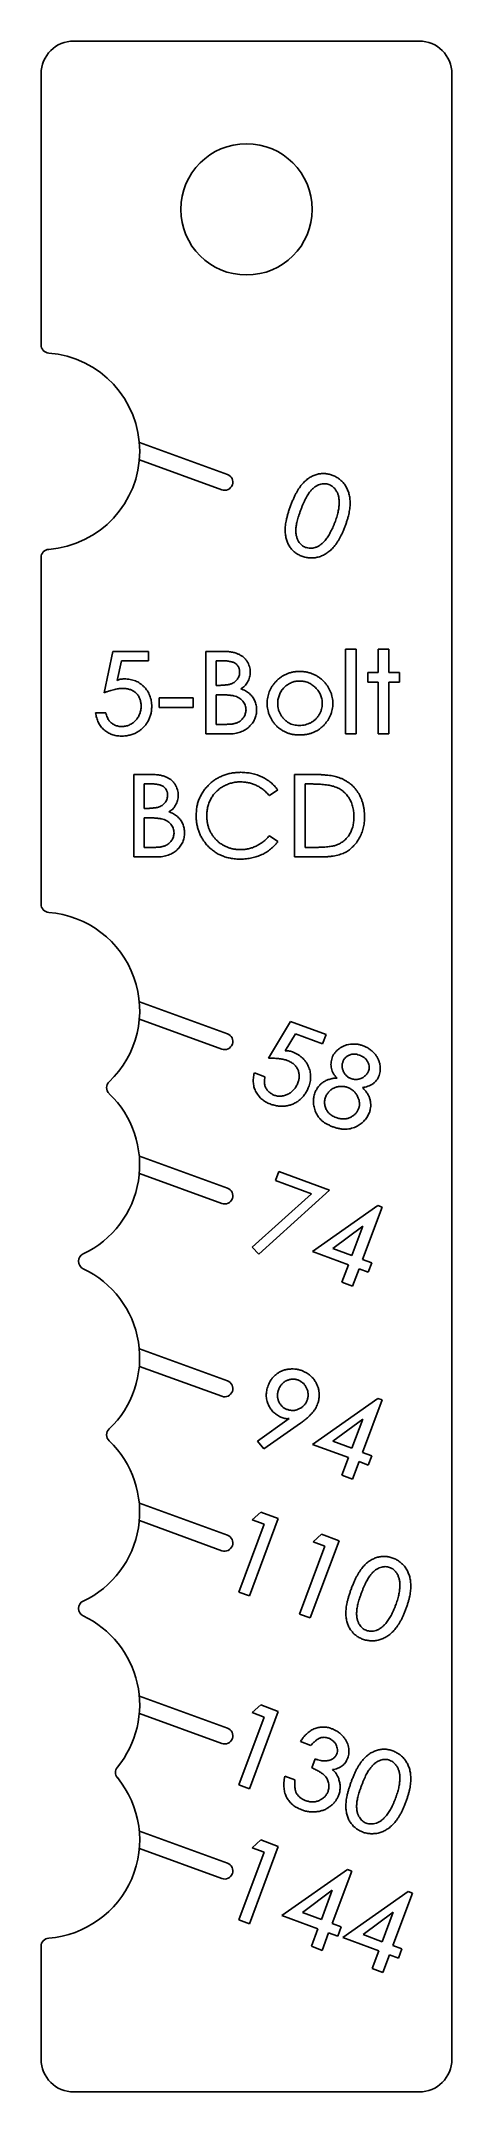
# Model space of a CAD drawing. Extents: x 0 to 25, y -100 to 25.
import ezdxf

# ---------------------------------------------------------------- set-up
doc = ezdxf.new("R2010")
doc.units = 0
doc.layers.get('0').update_dxf_attribs({"linetype": 'CONTINUOUS'})

msp = doc.modelspace()

# ---------------------------------------------------------------- linework, layer by layer
at = {"color": 7, "linetype": 'CONTINUOUS'}
for p, q in [((23, 25), (2, 25)), ((0, 23), (0, 6.48)), ((25, -98), (25, 23)), ((11.34, -1.41), (5.98, 0.54)), ((5.98, -0.52), (11, -2.35)), ((0, -6.48), (0, -27.61)), ((3.83, -14.72), (4.36, -12.2)), ((4.36, -12.2), (6.54, -12.2)), ((6.54, -12.2), (6.54, -12.78)), ((10.02, -12.2), (11.04, -12.2)), ((10.02, -17.23), (10.02, -12.2)), ((18.53, -12.07), (19.17, -12.07)), ((18.53, -17.23), (18.53, -12.07)), ((19.17, -12.07), (19.17, -17.23)), ((20.52, -12.07), (21.17, -12.07)), ((20.52, -13.49), (20.52, -12.07)), ((21.17, -12.07), (21.17, -13.49)), ((4.89, -12.78), (4.62, -13.97)), ((6.54, -12.78), (4.89, -12.78)), ((10.66, -12.78), (10.66, -14.27)), ((11.12, -12.78), (10.66, -12.78)), ((19.88, -14.07), (19.88, -13.49)), ((19.88, -13.49), (20.52, -13.49)), ((21.17, -13.49), (21.81, -13.49)), ((21.81, -13.49), (21.81, -14.07)), ((10.66, -14.27), (10.83, -14.27)), ((10.66, -14.85), (10.66, -16.65)), ((10.82, -14.85), (10.66, -14.85)), ((20.52, -14.07), (19.88, -14.07)), ((20.52, -17.23), (20.52, -14.07)), ((21.81, -14.07), (21.17, -14.07)), ((21.17, -14.07), (21.17, -17.23)), ((3.32, -15.94), (3.95, -15.94)), ((7.18, -15.04), (9.25, -15.04)), ((7.18, -15.62), (7.18, -15.04)), ((9.25, -15.62), (7.18, -15.62)), ((9.25, -15.04), (9.25, -15.62)), ((11.41, -17.23), (10.02, -17.23)), ((10.66, -16.65), (11.16, -16.65)), ((19.17, -17.23), (18.53, -17.23)), ((21.17, -17.23), (20.52, -17.23)), ((5.64, -19.7), (6.66, -19.7)), ((5.64, -24.73), (5.64, -19.7)), ((15.43, -19.7), (16.5, -19.7)), ((15.43, -24.73), (15.43, -19.7)), ((6.28, -20.28), (6.28, -21.77)), ((6.74, -20.28), (6.28, -20.28)), ((14.4, -20.64), (13.89, -20.99)), ((16.08, -20.28), (16.08, -24.15)), ((16.29, -20.28), (16.08, -20.28)), ((6.28, -21.77), (6.44, -21.77)), ((6.28, -22.35), (6.28, -24.15)), ((6.44, -22.35), (6.28, -22.35)), ((13.89, -23.44), (14.4, -23.79)), ((7.03, -24.73), (5.64, -24.73)), ((6.28, -24.15), (6.77, -24.15)), ((17.03, -24.73), (15.43, -24.73)), ((16.08, -24.15), (16.51, -24.15)), ((11.34, -35.5), (5.98, -33.55)), ((5.98, -34.62), (11, -36.44)), ((13.84, -36.99), (15.17, -34.75)), ((15.17, -34.75), (17.34, -35.55)), ((15.48, -35.51), (14.85, -36.55)), ((17.13, -36.12), (15.48, -35.51)), ((17.34, -35.55), (17.13, -36.12)), ((12.98, -37.89), (13.62, -38.13)), ((11.34, -44.91), (5.98, -42.96)), ((5.98, -44.02), (11, -45.85)), ((14.26, -44.45), (14.46, -43.89)), ((16.45, -45.27), (14.26, -44.45)), ((14.46, -43.89), (17.56, -45.04)), ((12.84, -48.52), (16.45, -45.27)), ((17.56, -45.04), (13.26, -48.94)), ((16.51, -48.77), (20.49, -45.97)), ((20.75, -46.07), (19.56, -49.26)), ((20.49, -45.97), (20.75, -46.07)), ((19.57, -47.24), (17.75, -48.59)), ((18.91, -49.02), (19.57, -47.24)), ((13.26, -48.94), (12.84, -48.52)), ((17.75, -48.59), (18.91, -49.02)), ((18.7, -49.59), (16.51, -48.77)), ((18.3, -50.65), (18.7, -49.59)), ((19.35, -49.83), (18.96, -50.89)), ((19.91, -50.03), (19.35, -49.83)), ((19.56, -49.26), (20.12, -49.47)), ((20.12, -49.47), (19.91, -50.03)), ((18.96, -50.89), (18.3, -50.65)), ((11.34, -56.66), (5.98, -54.71)), ((5.98, -55.78), (11, -57.6)), ((16.51, -60.53), (20.49, -57.73)), ((20.75, -57.82), (19.56, -61.02)), ((20.49, -57.73), (20.75, -57.82)), ((13.17, -60.33), (15.09, -58.96)), ((15.78, -59.24), (13.56, -60.8)), ((19.57, -58.99), (17.75, -60.34)), ((18.91, -60.77), (19.57, -58.99)), ((13.56, -60.8), (13.17, -60.33)), ((18.7, -61.34), (16.51, -60.53)), ((17.75, -60.34), (18.91, -60.77)), ((19.56, -61.02), (20.12, -61.22)), ((20.12, -61.22), (19.91, -61.79)), ((18.3, -62.41), (18.7, -61.34)), ((18.96, -62.65), (18.3, -62.41)), ((19.35, -61.58), (18.96, -62.65)), ((19.91, -61.79), (19.35, -61.58)), ((11.34, -66.07), (5.98, -64.12)), ((12.85, -65.12), (13.37, -64.66)), ((13.37, -64.66), (14.43, -65.05)), ((5.98, -65.18), (11, -67.01)), ((12.04, -69.53), (13.57, -65.39)), ((14.43, -65.05), (12.68, -69.77)), ((13.57, -65.39), (12.85, -65.12)), ((16.55, -66.47), (17.06, -66)), ((17.06, -66), (18.13, -66.4)), ((15.73, -70.87), (17.27, -66.74)), ((18.13, -66.4), (16.38, -71.11)), ((17.27, -66.74), (16.55, -66.47)), ((12.68, -69.77), (12.04, -69.53)), ((16.38, -71.11), (15.73, -70.87)), ((11.34, -77.82), (5.98, -75.87)), ((5.98, -76.94), (11, -78.76)), ((12.04, -81.28), (13.57, -77.15)), ((14.43, -76.81), (12.68, -81.52)), ((12.85, -76.88), (13.37, -76.41)), ((13.57, -77.15), (12.85, -76.88)), ((13.37, -76.41), (14.43, -76.81)), ((16.42, -78.88), (15.79, -78.64)), ((16.47, -80.24), (16.67, -79.7)), ((14.83, -80.75), (15.45, -80.98)), ((12.68, -81.52), (12.04, -81.28)), ((11.34, -86.05), (5.98, -84.1)), ((12.85, -85.11), (13.37, -84.64)), ((13.37, -84.64), (14.43, -85.04)), ((5.98, -85.16), (11, -86.99)), ((12.04, -89.51), (13.57, -85.38)), ((14.43, -85.04), (12.68, -89.75)), ((13.57, -85.38), (12.85, -85.11)), ((14.66, -89.25), (18.64, -86.44)), ((18.9, -86.54), (17.71, -89.73)), ((18.64, -86.44), (18.9, -86.54)), ((17.72, -87.71), (15.91, -89.06)), ((17.06, -89.49), (17.72, -87.71)), ((18.36, -90.59), (22.34, -87.79)), ((22.6, -87.88), (21.41, -91.08)), ((22.34, -87.79), (22.6, -87.88)), ((12.68, -89.75), (12.04, -89.51)), ((16.85, -90.06), (14.66, -89.25)), ((15.91, -89.06), (17.06, -89.49)), ((17.71, -89.73), (18.27, -89.94)), ((18.27, -89.94), (18.06, -90.51)), ((21.42, -89.05), (19.6, -90.41)), ((20.76, -90.84), (21.42, -89.05)), ((0, -91.12), (0, -98)), ((16.46, -91.12), (16.85, -90.06)), ((17.11, -91.37), (16.46, -91.12)), ((17.5, -90.3), (17.11, -91.37)), ((18.06, -90.51), (17.5, -90.3)), ((20.55, -91.4), (18.36, -90.59)), ((19.6, -90.41), (20.76, -90.84)), ((21.41, -91.08), (21.96, -91.28)), ((20.15, -92.47), (20.55, -91.4)), ((20.8, -92.71), (20.15, -92.47)), ((21.2, -91.65), (20.8, -92.71)), ((21.75, -91.85), (21.2, -91.65)), ((21.96, -91.28), (21.75, -91.85)), ((2, -100), (23, -100))]:
    msp.add_line(p, q, dxfattribs=at)
msp.add_circle((12.5, 14.74), 4, dxfattribs=at)
for centre, radius, start, end in [((23, 23), 2, 0, 90), ((2, 23), 2, 90, 180), ((0.5, 6.48), 0.5, 180, 265.5883), ((0, 0), 6, 274.4117, 85.5883), ((11.17, -1.88), 0.5, 250, 70), ((0.5, -6.48), 0.5, 94.4117, 180), ((0.5, -27.61), 0.5, 180, 265.5883), ((0, -34.09), 6, 313.6618, 85.5883), ((11.17, -35.97), 0.5, 250, 70), ((4.49, -38.79), 0.5, 133.6618, 226.3382), ((0, -43.5), 6, 295.2728, 46.3382), ((11.17, -45.38), 0.5, 250, 70), ((2.78, -49.37), 0.5, 115.2728, 244.7272), ((0, -55.25), 6, 313.6618, 64.7272), ((11.17, -57.13), 0.5, 250, 70), ((4.49, -59.95), 0.5, 133.6618, 226.3382), ((0, -64.66), 6, 295.2728, 46.3382), ((11.17, -66.54), 0.5, 250, 70), ((2.78, -70.53), 0.5, 115.2728, 244.7272), ((0, -76.41), 6, 320.7282, 64.7272), ((11.17, -78.29), 0.5, 250, 70), ((0, -84.64), 6, 274.4117, 39.2718), ((5.03, -80.53), 0.5, 140.7282, 219.2718), ((11.17, -86.52), 0.5, 250, 70), ((0.5, -91.12), 0.5, 94.4117, 180), ((2, -98), 2, 180, 270), ((23, -98), 2, 270, 0)]:
    msp.add_arc(centre, radius, start, end, dxfattribs=at)
for points, knots in [([(15.18, -3.33), (15.21, -3.26), (15.26, -3.11), (15.35, -2.91), (15.44, -2.71), (15.53, -2.54), (15.62, -2.37), (15.72, -2.23), (15.81, -2.1), (15.91, -1.98), (16.01, -1.87), (16.11, -1.78), (16.21, -1.69), (16.32, -1.62), (16.43, -1.55), (16.54, -1.5), (16.66, -1.45), (16.77, -1.41), (16.89, -1.38), (17.01, -1.37), (17.12, -1.36), (17.24, -1.36), (17.36, -1.37), (17.47, -1.39), (17.59, -1.41), (17.66, -1.44), (17.7, -1.45)], [0, 0, 0, 0, 0.067522, 0.130931, 0.19081, 0.247095, 0.299646, 0.348935, 0.394613, 0.437485, 0.477966, 0.517252, 0.555096, 0.591836, 0.627727, 0.663127, 0.697866, 0.732534, 0.766723, 0.800147, 0.833276, 0.866305, 0.899172, 0.93236, 0.965785, 1, 1, 1, 1]), ([(17.51, -2.03), (17.47, -2.01), (17.38, -1.99), (17.25, -1.98), (17.1, -1.99), (16.96, -2.02), (16.8, -2.08), (16.66, -2.18), (16.51, -2.3), (16.39, -2.43), (16.3, -2.55), (16.23, -2.66), (16.16, -2.77), (16.09, -2.91), (16.02, -3.05), (15.95, -3.21), (15.87, -3.39), (15.83, -3.51), (15.8, -3.57)], [0, 0, 0, 0, 0.051468, 0.103705, 0.159087, 0.21868, 0.282175, 0.350565, 0.424996, 0.50676, 0.552037, 0.601477, 0.655787, 0.714897, 0.778922, 0.847595, 0.921343, 1, 1, 1, 1]), ([(17.88, -4.34), (17.9, -4.29), (17.94, -4.18), (17.99, -4.02), (18.03, -3.86), (18.07, -3.71), (18.1, -3.57), (18.12, -3.44), (18.13, -3.31), (18.14, -3.18), (18.14, -3.07), (18.13, -2.96), (18.12, -2.85), (18.1, -2.75), (18.08, -2.66), (18.05, -2.57), (18.01, -2.49), (17.95, -2.39), (17.87, -2.28), (17.77, -2.17), (17.64, -2.08), (17.55, -2.04), (17.51, -2.03)], [0, 0, 0, 0, 0.0677938, 0.1327635, 0.1943555, 0.2529078, 0.3086, 0.361518, 0.4113342, 0.4589773, 0.5038556, 0.5464987, 0.5873857, 0.6259343, 0.6628182, 0.6980563, 0.7325084, 0.7654275, 0.8282609, 0.8873514, 0.9439288, 1, 1, 1, 1]), ([(17.7, -1.45), (17.74, -1.47), (17.82, -1.5), (17.94, -1.56), (18.05, -1.63), (18.15, -1.7), (18.25, -1.78), (18.34, -1.87), (18.42, -1.96), (18.5, -2.06), (18.57, -2.17), (18.62, -2.29), (18.68, -2.41), (18.72, -2.54), (18.75, -2.67), (18.78, -2.8), (18.8, -2.95), (18.81, -3.1), (18.81, -3.25), (18.79, -3.42), (18.77, -3.59), (18.74, -3.77), (18.7, -3.95), (18.64, -4.15), (18.58, -4.36), (18.53, -4.49), (18.5, -4.56)], [0, 0, 0, 0, 0.036721, 0.072468, 0.107575, 0.142347, 0.176937, 0.211401, 0.246143, 0.281403, 0.316948, 0.352698, 0.388756, 0.425572, 0.463266, 0.501829, 0.541383, 0.582401, 0.625291, 0.670514, 0.718531, 0.768901, 0.822341, 0.878352, 0.937633, 1, 1, 1, 1]), ([(15.87, -6.4), (15.83, -6.38), (15.75, -6.35), (15.65, -6.3), (15.55, -6.24), (15.45, -6.17), (15.36, -6.09), (15.28, -6.01), (15.2, -5.92), (15.13, -5.82), (15.07, -5.72), (15.01, -5.61), (14.97, -5.5), (14.93, -5.38), (14.9, -5.25), (14.87, -5.12), (14.86, -4.98), (14.85, -4.83), (14.85, -4.68), (14.87, -4.52), (14.89, -4.34), (14.93, -4.16), (14.98, -3.97), (15.03, -3.76), (15.1, -3.55), (15.15, -3.41), (15.18, -3.33)], [0, 0, 0, 0, 0.0345, 0.068398, 0.101383, 0.134275, 0.167221, 0.200265, 0.233396, 0.267251, 0.301412, 0.335946, 0.371082, 0.406677, 0.443719, 0.481898, 0.521168, 0.562248, 0.605563, 0.651612, 0.701097, 0.753626, 0.809883, 0.869689, 0.932857, 1, 1, 1, 1]), ([(15.8, -3.57), (15.78, -3.64), (15.74, -3.76), (15.68, -3.94), (15.63, -4.1), (15.59, -4.26), (15.55, -4.41), (15.53, -4.54), (15.51, -4.67), (15.5, -4.79), (15.51, -4.89), (15.51, -5), (15.52, -5.09), (15.54, -5.18), (15.57, -5.27), (15.59, -5.35), (15.63, -5.43), (15.68, -5.52), (15.76, -5.62), (15.86, -5.72), (15.96, -5.81), (16.05, -5.84), (16.09, -5.86)], [0, 0, 0, 0, 0.078681, 0.152234, 0.220958, 0.284928, 0.343553, 0.397608, 0.44724, 0.492267, 0.534057, 0.574338, 0.612088, 0.648658, 0.683372, 0.71729, 0.749395, 0.781179, 0.841263, 0.897019, 0.949219, 1, 1, 1, 1]), ([(18.5, -4.56), (18.48, -4.63), (18.42, -4.77), (18.34, -4.97), (18.25, -5.15), (18.16, -5.32), (18.07, -5.48), (17.98, -5.62), (17.88, -5.75), (17.78, -5.87), (17.68, -5.98), (17.57, -6.07), (17.46, -6.16), (17.35, -6.24), (17.24, -6.3), (17.12, -6.36), (17, -6.41), (16.87, -6.45), (16.75, -6.48), (16.62, -6.5), (16.5, -6.51), (16.37, -6.5), (16.25, -6.49), (16.12, -6.47), (15.99, -6.44), (15.91, -6.41), (15.87, -6.4)], [0, 0, 0, 0, 0.062202, 0.121003, 0.177097, 0.230323, 0.28041, 0.328097, 0.373074, 0.415783, 0.456576, 0.496017, 0.534489, 0.572134, 0.608842, 0.644982, 0.680998, 0.716872, 0.752359, 0.787276, 0.822199, 0.856758, 0.891726, 0.927094, 0.963253, 1, 1, 1, 1]), ([(17.28, -5.44), (17.31, -5.4), (17.37, -5.33), (17.45, -5.21), (17.53, -5.09), (17.6, -4.95), (17.67, -4.81), (17.75, -4.66), (17.81, -4.5), (17.85, -4.4), (17.88, -4.34)], [0, 0, 0, 0, 0.110368, 0.223985, 0.342054, 0.463675, 0.590813, 0.722287, 0.858627, 1, 1, 1, 1]), ([(16.09, -5.86), (16.13, -5.87), (16.23, -5.9), (16.38, -5.92), (16.53, -5.91), (16.66, -5.88), (16.77, -5.84), (16.84, -5.81), (16.92, -5.76), (16.99, -5.71), (17.07, -5.65), (17.14, -5.59), (17.21, -5.52), (17.25, -5.46), (17.28, -5.44)], [0, 0, 0, 0, 0.110434, 0.220254, 0.333543, 0.451722, 0.513109, 0.576013, 0.640309, 0.706315, 0.775657, 0.846747, 0.92143, 1, 1, 1, 1]), ([(11.04, -12.2), (11.09, -12.2), (11.19, -12.2), (11.33, -12.21), (11.46, -12.22), (11.59, -12.24), (11.7, -12.26), (11.81, -12.29), (11.91, -12.32), (12.03, -12.37), (12.16, -12.44), (12.31, -12.54), (12.44, -12.67), (12.54, -12.81), (12.62, -12.96), (12.68, -13.13), (12.72, -13.29), (12.72, -13.41), (12.73, -13.47)], [0, 0, 0, 0, 0.06299, 0.122267, 0.178259, 0.231166, 0.280582, 0.32723, 0.370553, 0.411528, 0.48906, 0.563462, 0.636694, 0.710756, 0.784135, 0.855825, 0.927538, 1, 1, 1, 1]), ([(10.83, -14.27), (10.87, -14.27), (10.95, -14.27), (11.06, -14.26), (11.17, -14.25), (11.27, -14.24), (11.36, -14.23), (11.44, -14.22), (11.51, -14.2), (11.6, -14.17), (11.69, -14.12), (11.79, -14.06), (11.87, -13.98), (11.95, -13.89), (12.01, -13.79), (12.05, -13.68), (12.08, -13.57), (12.08, -13.5), (12.08, -13.46)], [0, 0, 0, 0, 0.074373, 0.14286, 0.206657, 0.265267, 0.318781, 0.367208, 0.411512, 0.450459, 0.52285, 0.591992, 0.66063, 0.729577, 0.798146, 0.864878, 0.931413, 1, 1, 1, 1]), ([(12.08, -13.46), (12.08, -13.43), (12.08, -13.38), (12.07, -13.31), (12.05, -13.24), (12.03, -13.18), (11.99, -13.12), (11.96, -13.06), (11.91, -13.01), (11.86, -12.96), (11.8, -12.92), (11.73, -12.88), (11.65, -12.85), (11.56, -12.83), (11.46, -12.81), (11.36, -12.79), (11.24, -12.78), (11.16, -12.78), (11.12, -12.78)], [0, 0, 0, 0, 0.057537, 0.112635, 0.164925, 0.216902, 0.267319, 0.31789, 0.369845, 0.422868, 0.478272, 0.537146, 0.599937, 0.668414, 0.741854, 0.821987, 0.907682, 1, 1, 1, 1]), ([(12.73, -13.47), (12.72, -13.52), (12.72, -13.63), (12.69, -13.78), (12.64, -13.93), (12.57, -14.07), (12.49, -14.21), (12.39, -14.32), (12.28, -14.41), (12.19, -14.46), (12.15, -14.48)], [0, 0, 0, 0, 0.131155, 0.259212, 0.386504, 0.51496, 0.641145, 0.762285, 0.880865, 1, 1, 1, 1]), ([(14.28, -14.05), (14.33, -14), (14.42, -13.9), (14.58, -13.77), (14.75, -13.67), (14.93, -13.58), (15.11, -13.51), (15.31, -13.46), (15.51, -13.43), (15.65, -13.43), (15.72, -13.43)], [0, 0, 0, 0, 0.12775, 0.251851, 0.374124, 0.495175, 0.616956, 0.741024, 0.868242, 1, 1, 1, 1]), ([(15.72, -13.43), (15.8, -13.43), (15.95, -13.43), (16.16, -13.46), (16.36, -13.51), (16.55, -13.58), (16.74, -13.67), (16.91, -13.77), (17.07, -13.9), (17.16, -13.99), (17.21, -14.04)], [0, 0, 0, 0, 0.134847, 0.264005, 0.388812, 0.511635, 0.632139, 0.75287, 0.875121, 1, 1, 1, 1]), ([(4.97, -14.46), (4.94, -14.46), (4.86, -14.46), (4.75, -14.47), (4.62, -14.49), (4.48, -14.52), (4.33, -14.56), (4.17, -14.6), (4.01, -14.66), (3.89, -14.7), (3.83, -14.72)], [0, 0, 0, 0, 0.090952, 0.190944, 0.300332, 0.420227, 0.549161, 0.688963, 0.839753, 1, 1, 1, 1]), ([(4.62, -13.97), (4.65, -13.96), (4.71, -13.93), (4.82, -13.9), (4.94, -13.88), (5.02, -13.88), (5.06, -13.88)], [0, 0, 0, 0, 0.226644, 0.466436, 0.722577, 1, 1, 1, 1]), ([(6.09, -15.53), (6.09, -15.5), (6.08, -15.42), (6.07, -15.31), (6.05, -15.2), (6.01, -15.1), (5.97, -15), (5.92, -14.91), (5.86, -14.83), (5.79, -14.75), (5.71, -14.68), (5.62, -14.62), (5.53, -14.57), (5.43, -14.53), (5.33, -14.5), (5.21, -14.47), (5.1, -14.46), (5.01, -14.46), (4.97, -14.46)], [0, 0, 0, 0, 0.06695, 0.131461, 0.193441, 0.254161, 0.313528, 0.372467, 0.431397, 0.491402, 0.55145, 0.611443, 0.671594, 0.732848, 0.795763, 0.860562, 0.928441, 1, 1, 1, 1]), ([(5.06, -13.88), (5.12, -13.88), (5.24, -13.88), (5.42, -13.91), (5.58, -13.94), (5.74, -14), (5.88, -14.06), (6.02, -14.15), (6.15, -14.25), (6.27, -14.36), (6.38, -14.48), (6.47, -14.61), (6.55, -14.75), (6.62, -14.9), (6.67, -15.05), (6.71, -15.22), (6.73, -15.38), (6.73, -15.5), (6.73, -15.56)], [0, 0, 0, 0, 0.068431, 0.134353, 0.197479, 0.259349, 0.320373, 0.380702, 0.441942, 0.504021, 0.566203, 0.627233, 0.68731, 0.747521, 0.808307, 0.870237, 0.934226, 1, 1, 1, 1]), ([(11.71, -14.91), (11.69, -14.9), (11.64, -14.89), (11.55, -14.88), (11.46, -14.87), (11.36, -14.86), (11.24, -14.85), (11.11, -14.85), (10.97, -14.85), (10.87, -14.85), (10.82, -14.85)], [0, 0, 0, 0, 0.080614, 0.173082, 0.278836, 0.396626, 0.527858, 0.672474, 0.829478, 1, 1, 1, 1]), ([(12.47, -15.77), (12.47, -15.72), (12.46, -15.62), (12.42, -15.48), (12.36, -15.35), (12.27, -15.22), (12.16, -15.11), (12.03, -15.02), (11.88, -14.95), (11.77, -14.92), (11.71, -14.91)], [0, 0, 0, 0, 0.121649, 0.238922, 0.355355, 0.475833, 0.599311, 0.726007, 0.85836, 1, 1, 1, 1]), ([(12.15, -14.48), (12.2, -14.5), (12.3, -14.53), (12.44, -14.6), (12.57, -14.68), (12.68, -14.77), (12.78, -14.87), (12.87, -14.97), (12.94, -15.09), (13, -15.22), (13.05, -15.34), (13.09, -15.48), (13.11, -15.62), (13.11, -15.71), (13.11, -15.76)], [0, 0, 0, 0, 0.094452, 0.183771, 0.269736, 0.353043, 0.434609, 0.514535, 0.594608, 0.675, 0.7558, 0.836181, 0.917337, 1, 1, 1, 1]), ([(13.76, -15.37), (13.76, -15.31), (13.76, -15.18), (13.79, -15), (13.83, -14.83), (13.88, -14.66), (13.96, -14.49), (14.05, -14.34), (14.15, -14.19), (14.24, -14.09), (14.28, -14.05)], [0, 0, 0, 0, 0.1292599, 0.2546677, 0.3781226, 0.4997639, 0.6218455, 0.7452792, 0.8711614, 1, 1, 1, 1]), ([(15.72, -14.01), (15.68, -14.01), (15.59, -14.01), (15.47, -14.03), (15.35, -14.06), (15.23, -14.1), (15.11, -14.16), (15, -14.23), (14.9, -14.3), (14.8, -14.4), (14.7, -14.5), (14.62, -14.6), (14.55, -14.72), (14.5, -14.84), (14.46, -14.96), (14.42, -15.09), (14.4, -15.23), (14.4, -15.33), (14.4, -15.37)], [0, 0, 0, 0, 0.061057, 0.121233, 0.180171, 0.239565, 0.298811, 0.359775, 0.4221, 0.486878, 0.551948, 0.615226, 0.677658, 0.739691, 0.802227, 0.866371, 0.931802, 1, 1, 1, 1]), ([(17.11, -15.37), (17.11, -15.33), (17.11, -15.24), (17.09, -15.1), (17.05, -14.97), (17.01, -14.85), (16.95, -14.73), (16.88, -14.62), (16.79, -14.51), (16.7, -14.41), (16.59, -14.31), (16.49, -14.23), (16.37, -14.16), (16.25, -14.1), (16.12, -14.06), (15.99, -14.03), (15.86, -14.01), (15.77, -14.01), (15.72, -14.01)], [0, 0, 0, 0, 0.064332, 0.126903, 0.188351, 0.248912, 0.309944, 0.371456, 0.434524, 0.49976, 0.564737, 0.627984, 0.689805, 0.750636, 0.81176, 0.873097, 0.935668, 1, 1, 1, 1]), ([(17.21, -14.04), (17.26, -14.09), (17.34, -14.19), (17.45, -14.34), (17.54, -14.5), (17.62, -14.66), (17.68, -14.83), (17.72, -15.01), (17.75, -15.19), (17.75, -15.31), (17.75, -15.37)], [0, 0, 0, 0, 0.132772, 0.261041, 0.38583, 0.508253, 0.629714, 0.751798, 0.874384, 1, 1, 1, 1]), ([(4.88, -17.36), (4.83, -17.36), (4.73, -17.36), (4.59, -17.34), (4.44, -17.31), (4.31, -17.27), (4.18, -17.21), (4.05, -17.15), (3.94, -17.07), (3.83, -16.99), (3.73, -16.89), (3.63, -16.78), (3.55, -16.66), (3.48, -16.54), (3.43, -16.4), (3.38, -16.26), (3.34, -16.1), (3.32, -16), (3.32, -15.94)], [0, 0, 0, 0, 0.065606, 0.129428, 0.19109, 0.251526, 0.311112, 0.37053, 0.42998, 0.490466, 0.550861, 0.611441, 0.67197, 0.733172, 0.796713, 0.861768, 0.929238, 1, 1, 1, 1]), ([(3.95, -15.94), (3.96, -15.99), (3.98, -16.09), (4.03, -16.23), (4.08, -16.34), (4.14, -16.44), (4.22, -16.51), (4.3, -16.58), (4.39, -16.64), (4.48, -16.69), (4.59, -16.73), (4.69, -16.76), (4.8, -16.78), (4.87, -16.78), (4.91, -16.78)], [0, 0, 0, 0, 0.115479, 0.216781, 0.305765, 0.383845, 0.457521, 0.531449, 0.607138, 0.685508, 0.764859, 0.843088, 0.921603, 1, 1, 1, 1]), ([(6.73, -15.56), (6.73, -15.6), (6.73, -15.68), (6.72, -15.8), (6.7, -15.91), (6.68, -16.03), (6.64, -16.14), (6.6, -16.25), (6.56, -16.36), (6.5, -16.47), (6.44, -16.57), (6.37, -16.67), (6.3, -16.76), (6.22, -16.84), (6.14, -16.92), (6.05, -16.99), (5.95, -17.06), (5.85, -17.12), (5.75, -17.18), (5.64, -17.23), (5.52, -17.27), (5.4, -17.3), (5.28, -17.33), (5.15, -17.35), (5.02, -17.36), (4.93, -17.36), (4.88, -17.36)], [0, 0, 0, 0, 0.042181, 0.083441, 0.12434, 0.165343, 0.205689, 0.246352, 0.287389, 0.328527, 0.369457, 0.410047, 0.450203, 0.490141, 0.530064, 0.570169, 0.610672, 0.651781, 0.693079, 0.734895, 0.776987, 0.819342, 0.863143, 0.907489, 0.952944, 1, 1, 1, 1]), ([(4.91, -16.78), (4.95, -16.78), (5.03, -16.77), (5.14, -16.76), (5.25, -16.73), (5.36, -16.69), (5.46, -16.64), (5.56, -16.58), (5.65, -16.51), (5.74, -16.42), (5.82, -16.33), (5.89, -16.24), (5.95, -16.13), (6, -16.02), (6.04, -15.91), (6.07, -15.79), (6.08, -15.66), (6.09, -15.58), (6.09, -15.53)], [0, 0, 0, 0, 0.062351, 0.1231, 0.182488, 0.241415, 0.300888, 0.361357, 0.422683, 0.486519, 0.55081, 0.613508, 0.675691, 0.73806, 0.800973, 0.865367, 0.931346, 1, 1, 1, 1]), ([(11.16, -16.65), (11.2, -16.65), (11.28, -16.65), (11.4, -16.64), (11.52, -16.64), (11.62, -16.63), (11.71, -16.61), (11.79, -16.59), (11.87, -16.57), (11.95, -16.54), (12.05, -16.49), (12.16, -16.42), (12.25, -16.33), (12.32, -16.23), (12.39, -16.13), (12.43, -16.01), (12.46, -15.89), (12.47, -15.81), (12.47, -15.77)], [0, 0, 0, 0, 0.0727275, 0.1404105, 0.2025825, 0.2604145, 0.312873, 0.3607486, 0.403416, 0.4424752, 0.5143235, 0.584704, 0.6544882, 0.7259796, 0.7964616, 0.8650261, 0.9321646, 1, 1, 1, 1]), ([(13.11, -15.76), (13.11, -15.81), (13.11, -15.91), (13.09, -16.05), (13.05, -16.19), (13, -16.32), (12.94, -16.45), (12.86, -16.57), (12.76, -16.69), (12.66, -16.8), (12.54, -16.9), (12.41, -16.99), (12.27, -17.06), (12.12, -17.12), (11.96, -17.17), (11.78, -17.21), (11.6, -17.23), (11.48, -17.23), (11.41, -17.23)], [0, 0, 0, 0, 0.058556, 0.115664, 0.172023, 0.228053, 0.284668, 0.34234, 0.401338, 0.462824, 0.525047, 0.587604, 0.650525, 0.715024, 0.781829, 0.85128, 0.923833, 1, 1, 1, 1]), ([(15.72, -17.29), (15.65, -17.29), (15.51, -17.29), (15.31, -17.26), (15.12, -17.22), (14.93, -17.15), (14.76, -17.07), (14.6, -16.97), (14.44, -16.86), (14.3, -16.72), (14.18, -16.58), (14.06, -16.42), (13.97, -16.26), (13.89, -16.1), (13.83, -15.92), (13.79, -15.74), (13.76, -15.56), (13.76, -15.43), (13.76, -15.37)], [0, 0, 0, 0, 0.069311, 0.13587, 0.200197, 0.263095, 0.325054, 0.387083, 0.449835, 0.513674, 0.577397, 0.638975, 0.699312, 0.758773, 0.81783, 0.87761, 0.937902, 1, 1, 1, 1]), ([(14.4, -15.37), (14.4, -15.44), (14.41, -15.56), (14.44, -15.74), (14.5, -15.91), (14.59, -16.07), (14.68, -16.22), (14.8, -16.35), (14.93, -16.46), (15.07, -16.56), (15.22, -16.63), (15.38, -16.68), (15.55, -16.71), (15.66, -16.71), (15.72, -16.71)], [0, 0, 0, 0, 0.089499, 0.176137, 0.262388, 0.34893, 0.434698, 0.517363, 0.597727, 0.67805, 0.757969, 0.837692, 0.917749, 1, 1, 1, 1]), ([(17.75, -15.37), (17.75, -15.43), (17.75, -15.56), (17.72, -15.74), (17.68, -15.91), (17.62, -16.08), (17.54, -16.25), (17.44, -16.41), (17.33, -16.56), (17.2, -16.71), (17.05, -16.85), (16.9, -16.97), (16.73, -17.07), (16.55, -17.15), (16.36, -17.22), (16.16, -17.26), (15.94, -17.29), (15.8, -17.29), (15.72, -17.29)], [0, 0, 0, 0, 0.059559, 0.118038, 0.175986, 0.234075, 0.292496, 0.352101, 0.413596, 0.477283, 0.54132, 0.604498, 0.667152, 0.73022, 0.794324, 0.860358, 0.92849, 1, 1, 1, 1]), ([(15.72, -16.71), (15.78, -16.71), (15.91, -16.71), (16.09, -16.67), (16.26, -16.62), (16.42, -16.55), (16.57, -16.45), (16.71, -16.34), (16.82, -16.2), (16.93, -16.06), (17.01, -15.9), (17.07, -15.73), (17.1, -15.55), (17.11, -15.43), (17.11, -15.37)], [0, 0, 0, 0, 0.086924, 0.171288, 0.254361, 0.337666, 0.420297, 0.50185, 0.58392, 0.66796, 0.752074, 0.834549, 0.916323, 1, 1, 1, 1]), ([(6.66, -19.7), (6.71, -19.7), (6.8, -19.7), (6.95, -19.71), (7.08, -19.72), (7.2, -19.74), (7.32, -19.76), (7.43, -19.79), (7.53, -19.82), (7.65, -19.87), (7.78, -19.94), (7.93, -20.04), (8.05, -20.17), (8.16, -20.31), (8.24, -20.46), (8.3, -20.63), (8.34, -20.79), (8.34, -20.91), (8.34, -20.97)], [0, 0, 0, 0, 0.06299, 0.122267, 0.178259, 0.231166, 0.280582, 0.32723, 0.370553, 0.411528, 0.48906, 0.563462, 0.636694, 0.710756, 0.784135, 0.855825, 0.927538, 1, 1, 1, 1]), ([(9.44, -22.19), (9.44, -22.1), (9.45, -21.92), (9.48, -21.66), (9.54, -21.41), (9.63, -21.17), (9.74, -20.94), (9.87, -20.72), (10.03, -20.52), (10.21, -20.33), (10.4, -20.15), (10.62, -19.99), (10.84, -19.87), (11.08, -19.76), (11.32, -19.67), (11.58, -19.62), (11.86, -19.58), (12.04, -19.58), (12.14, -19.57)], [0, 0, 0, 0, 0.06464, 0.127175, 0.188194, 0.248249, 0.308379, 0.368613, 0.430263, 0.493453, 0.556869, 0.619101, 0.68041, 0.74186, 0.803881, 0.867362, 0.932482, 1, 1, 1, 1]), ([(12.14, -19.57), (12.2, -19.57), (12.31, -19.58), (12.49, -19.59), (12.66, -19.61), (12.82, -19.64), (12.99, -19.68), (13.14, -19.73), (13.3, -19.78), (13.44, -19.85), (13.59, -19.92), (13.72, -20), (13.85, -20.09), (13.98, -20.19), (14.09, -20.29), (14.2, -20.4), (14.31, -20.51), (14.37, -20.6), (14.4, -20.64)], [0, 0, 0, 0, 0.068591, 0.135805, 0.201832, 0.266424, 0.330136, 0.39337, 0.456128, 0.518242, 0.579924, 0.64072, 0.701002, 0.76067, 0.820259, 0.879707, 0.939551, 1, 1, 1, 1]), ([(16.5, -19.7), (16.59, -19.7), (16.76, -19.7), (17.01, -19.71), (17.24, -19.73), (17.45, -19.75), (17.64, -19.77), (17.81, -19.8), (17.97, -19.84), (18.06, -19.87), (18.11, -19.88)], [0, 0, 0, 0, 0.165172, 0.318042, 0.459962, 0.589837, 0.708994, 0.816496, 0.913724, 1, 1, 1, 1]), ([(18.11, -19.88), (18.17, -19.91), (18.29, -19.95), (18.47, -20.04), (18.63, -20.14), (18.78, -20.24), (18.92, -20.36), (19.06, -20.49), (19.17, -20.64), (19.28, -20.79), (19.38, -20.95), (19.46, -21.12), (19.53, -21.3), (19.59, -21.48), (19.63, -21.67), (19.66, -21.87), (19.68, -22.07), (19.69, -22.21), (19.69, -22.28)], [0, 0, 0, 0, 0.064874, 0.128045, 0.189592, 0.250244, 0.310461, 0.37025, 0.430296, 0.491216, 0.552481, 0.613747, 0.675092, 0.737595, 0.800873, 0.865311, 0.931804, 1, 1, 1, 1]), ([(6.44, -21.77), (6.48, -21.77), (6.57, -21.77), (6.68, -21.76), (6.79, -21.75), (6.89, -21.74), (6.98, -21.73), (7.06, -21.72), (7.13, -21.7), (7.21, -21.67), (7.31, -21.62), (7.41, -21.56), (7.49, -21.48), (7.57, -21.39), (7.63, -21.29), (7.67, -21.18), (7.69, -21.07), (7.7, -21), (7.7, -20.96)], [0, 0, 0, 0, 0.074373, 0.14286, 0.206657, 0.265267, 0.318781, 0.367208, 0.411512, 0.450459, 0.52285, 0.591992, 0.66063, 0.729577, 0.798146, 0.864878, 0.931413, 1, 1, 1, 1]), ([(7.7, -20.96), (7.7, -20.93), (7.7, -20.88), (7.69, -20.81), (7.67, -20.74), (7.64, -20.68), (7.61, -20.62), (7.57, -20.56), (7.53, -20.51), (7.47, -20.46), (7.41, -20.42), (7.34, -20.38), (7.26, -20.35), (7.18, -20.33), (7.08, -20.31), (6.98, -20.29), (6.86, -20.28), (6.78, -20.28), (6.74, -20.28)], [0, 0, 0, 0, 0.057537, 0.112635, 0.164925, 0.216902, 0.267319, 0.31789, 0.369845, 0.422868, 0.478272, 0.537146, 0.599937, 0.668414, 0.741854, 0.821987, 0.907682, 1, 1, 1, 1]), ([(8.34, -20.97), (8.34, -21.02), (8.34, -21.13), (8.31, -21.28), (8.26, -21.43), (8.19, -21.57), (8.11, -21.71), (8.01, -21.82), (7.9, -21.91), (7.81, -21.96), (7.77, -21.98)], [0, 0, 0, 0, 0.131155, 0.259212, 0.386504, 0.51496, 0.641145, 0.762285, 0.880865, 1, 1, 1, 1]), ([(12.11, -20.15), (12.07, -20.15), (11.98, -20.16), (11.85, -20.17), (11.72, -20.19), (11.59, -20.22), (11.46, -20.26), (11.34, -20.3), (11.21, -20.36), (11.1, -20.42), (10.98, -20.49), (10.87, -20.56), (10.77, -20.65), (10.67, -20.74), (10.58, -20.83), (10.5, -20.93), (10.42, -21.04), (10.35, -21.15), (10.29, -21.27), (10.23, -21.4), (10.19, -21.52), (10.15, -21.66), (10.12, -21.79), (10.1, -21.93), (10.09, -22.08), (10.08, -22.17), (10.08, -22.22)], [0, 0, 0, 0, 0.041749, 0.083055, 0.123708, 0.164276, 0.205172, 0.246067, 0.28692, 0.328707, 0.370205, 0.411331, 0.452088, 0.492415, 0.532728, 0.573439, 0.614492, 0.655888, 0.697544, 0.739378, 0.78115, 0.823328, 0.866329, 0.909799, 0.954516, 1, 1, 1, 1]), ([(13.89, -20.99), (13.83, -20.92), (13.71, -20.79), (13.51, -20.62), (13.3, -20.47), (13.08, -20.36), (12.86, -20.26), (12.62, -20.2), (12.37, -20.16), (12.2, -20.16), (12.11, -20.15)], [0, 0, 0, 0, 0.13484, 0.263966, 0.388047, 0.508887, 0.628266, 0.749176, 0.872255, 1, 1, 1, 1]), ([(17.79, -20.42), (17.75, -20.41), (17.66, -20.39), (17.52, -20.36), (17.36, -20.34), (17.18, -20.32), (16.99, -20.3), (16.77, -20.29), (16.54, -20.28), (16.38, -20.28), (16.29, -20.28)], [0, 0, 0, 0, 0.0843801, 0.1792403, 0.2868178, 0.4052476, 0.5361428, 0.6781305, 0.8334113, 1, 1, 1, 1]), ([(19.04, -22.28), (19.04, -22.22), (19.04, -22.11), (19.02, -21.95), (19, -21.79), (18.96, -21.64), (18.91, -21.49), (18.86, -21.35), (18.79, -21.22), (18.71, -21.09), (18.63, -20.98), (18.53, -20.87), (18.43, -20.77), (18.32, -20.68), (18.2, -20.6), (18.07, -20.53), (17.93, -20.47), (17.84, -20.44), (17.79, -20.42)], [0, 0, 0, 0, 0.070576, 0.138944, 0.205306, 0.269698, 0.332928, 0.395095, 0.456515, 0.517799, 0.578412, 0.637865, 0.69691, 0.756039, 0.815315, 0.875647, 0.936764, 1, 1, 1, 1]), ([(7.33, -22.41), (7.3, -22.4), (7.25, -22.39), (7.17, -22.38), (7.08, -22.37), (6.97, -22.36), (6.86, -22.35), (6.73, -22.35), (6.59, -22.35), (6.49, -22.35), (6.44, -22.35)], [0, 0, 0, 0, 0.0806137, 0.1730822, 0.2788355, 0.3966256, 0.5278581, 0.6724741, 0.8294779, 1, 1, 1, 1]), ([(8.09, -23.27), (8.08, -23.22), (8.08, -23.12), (8.04, -22.98), (7.98, -22.85), (7.89, -22.72), (7.78, -22.61), (7.65, -22.52), (7.49, -22.45), (7.38, -22.42), (7.33, -22.41)], [0, 0, 0, 0, 0.121649, 0.238922, 0.355355, 0.475833, 0.599311, 0.726007, 0.85836, 1, 1, 1, 1]), ([(7.77, -21.98), (7.82, -22), (7.92, -22.03), (8.06, -22.1), (8.19, -22.18), (8.3, -22.27), (8.4, -22.37), (8.48, -22.47), (8.56, -22.59), (8.62, -22.72), (8.67, -22.84), (8.7, -22.98), (8.73, -23.12), (8.73, -23.21), (8.73, -23.26)], [0, 0, 0, 0, 0.0944517, 0.1837709, 0.2697355, 0.3530427, 0.4346094, 0.514535, 0.5946084, 0.6750002, 0.7558004, 0.8361815, 0.9173373, 1, 1, 1, 1]), ([(10.07, -23.98), (10.02, -23.92), (9.92, -23.79), (9.79, -23.59), (9.68, -23.38), (9.59, -23.16), (9.52, -22.93), (9.47, -22.69), (9.44, -22.44), (9.44, -22.27), (9.44, -22.19)], [0, 0, 0, 0, 0.124498, 0.246775, 0.368564, 0.490008, 0.613551, 0.738664, 0.86713, 1, 1, 1, 1]), ([(10.08, -22.22), (10.08, -22.3), (10.09, -22.44), (10.12, -22.65), (10.16, -22.85), (10.23, -23.04), (10.31, -23.22), (10.41, -23.39), (10.53, -23.55), (10.67, -23.7), (10.82, -23.84), (10.99, -23.96), (11.16, -24.06), (11.34, -24.14), (11.53, -24.2), (11.72, -24.25), (11.93, -24.27), (12.07, -24.28), (12.14, -24.28)], [0, 0, 0, 0, 0.067731, 0.132586, 0.195701, 0.257362, 0.317922, 0.378761, 0.439884, 0.502641, 0.565231, 0.626551, 0.687075, 0.747507, 0.808385, 0.870227, 0.934121, 1, 1, 1, 1]), ([(19.69, -22.28), (19.69, -22.34), (19.68, -22.46), (19.67, -22.63), (19.64, -22.81), (19.61, -22.97), (19.56, -23.13), (19.51, -23.29), (19.44, -23.44), (19.37, -23.59), (19.28, -23.73), (19.19, -23.86), (19.09, -23.98), (18.99, -24.09), (18.88, -24.19), (18.76, -24.29), (18.64, -24.37), (18.51, -24.45), (18.37, -24.52), (18.22, -24.57), (18.05, -24.62), (17.87, -24.66), (17.68, -24.69), (17.47, -24.71), (17.26, -24.73), (17.11, -24.73), (17.03, -24.73)], [0, 0, 0, 0, 0.044095, 0.087106, 0.129425, 0.170729, 0.21143, 0.251705, 0.291737, 0.331713, 0.371147, 0.409665, 0.447296, 0.484392, 0.520781, 0.557189, 0.593461, 0.630001, 0.66746, 0.707212, 0.749127, 0.793563, 0.840908, 0.89091, 0.943914, 1, 1, 1, 1]), ([(17.9, -24.03), (17.94, -24.01), (18.03, -23.98), (18.15, -23.92), (18.27, -23.86), (18.38, -23.78), (18.48, -23.7), (18.57, -23.61), (18.66, -23.51), (18.74, -23.4), (18.81, -23.28), (18.87, -23.16), (18.92, -23.03), (18.97, -22.89), (19, -22.75), (19.02, -22.6), (19.04, -22.44), (19.04, -22.33), (19.04, -22.28)], [0, 0, 0, 0, 0.061422, 0.121328, 0.18029, 0.238743, 0.296848, 0.355632, 0.414892, 0.475377, 0.536485, 0.598373, 0.660865, 0.72439, 0.789891, 0.857701, 0.927627, 1, 1, 1, 1]), ([(6.77, -24.15), (6.82, -24.15), (6.9, -24.15), (7.02, -24.14), (7.13, -24.14), (7.24, -24.13), (7.33, -24.11), (7.41, -24.09), (7.49, -24.07), (7.57, -24.04), (7.67, -23.99), (7.77, -23.92), (7.86, -23.83), (7.94, -23.73), (8.01, -23.63), (8.05, -23.51), (8.08, -23.39), (8.08, -23.31), (8.09, -23.27)], [0, 0, 0, 0, 0.072728, 0.14041, 0.202583, 0.260414, 0.312873, 0.360749, 0.403416, 0.442475, 0.514324, 0.584704, 0.654488, 0.72598, 0.796462, 0.865026, 0.932165, 1, 1, 1, 1]), ([(8.73, -23.26), (8.73, -23.31), (8.73, -23.41), (8.7, -23.55), (8.67, -23.69), (8.62, -23.82), (8.55, -23.95), (8.47, -24.07), (8.38, -24.19), (8.27, -24.3), (8.16, -24.4), (8.03, -24.49), (7.89, -24.56), (7.73, -24.62), (7.57, -24.67), (7.4, -24.71), (7.22, -24.73), (7.09, -24.73), (7.03, -24.73)], [0, 0, 0, 0, 0.058556, 0.115664, 0.172023, 0.228053, 0.284668, 0.34234, 0.401338, 0.462824, 0.525047, 0.587604, 0.650525, 0.715024, 0.781829, 0.85128, 0.923833, 1, 1, 1, 1]), ([(12.14, -24.28), (12.23, -24.28), (12.39, -24.27), (12.63, -24.23), (12.86, -24.17), (13.09, -24.07), (13.3, -23.95), (13.51, -23.81), (13.71, -23.64), (13.83, -23.51), (13.89, -23.44)], [0, 0, 0, 0, 0.124547, 0.245989, 0.365855, 0.486203, 0.608573, 0.73402, 0.863956, 1, 1, 1, 1]), ([(12.14, -24.86), (12.09, -24.86), (11.98, -24.86), (11.83, -24.85), (11.67, -24.83), (11.52, -24.8), (11.38, -24.78), (11.24, -24.74), (11.1, -24.69), (10.97, -24.64), (10.84, -24.58), (10.72, -24.52), (10.6, -24.44), (10.49, -24.36), (10.38, -24.28), (10.27, -24.19), (10.17, -24.09), (10.11, -24.01), (10.07, -23.98)], [0, 0, 0, 0, 0.069759, 0.137507, 0.203766, 0.268719, 0.332016, 0.394442, 0.455953, 0.516853, 0.577125, 0.636808, 0.696691, 0.756421, 0.816301, 0.876778, 0.938046, 1, 1, 1, 1]), ([(14.4, -23.79), (14.37, -23.84), (14.3, -23.92), (14.2, -24.04), (14.08, -24.15), (13.97, -24.25), (13.84, -24.35), (13.71, -24.43), (13.58, -24.51), (13.43, -24.59), (13.29, -24.65), (13.14, -24.71), (12.98, -24.75), (12.82, -24.79), (12.66, -24.82), (12.49, -24.84), (12.32, -24.86), (12.2, -24.86), (12.14, -24.86)], [0, 0, 0, 0, 0.06189, 0.122967, 0.183682, 0.243987, 0.304132, 0.364583, 0.425353, 0.486517, 0.548095, 0.610167, 0.672351, 0.735579, 0.799971, 0.865364, 0.931992, 1, 1, 1, 1]), ([(16.51, -24.15), (16.59, -24.15), (16.75, -24.15), (16.97, -24.14), (17.18, -24.13), (17.36, -24.12), (17.52, -24.1), (17.67, -24.08), (17.79, -24.06), (17.87, -24.04), (17.9, -24.03)], [0, 0, 0, 0, 0.172952, 0.332266, 0.477973, 0.609512, 0.726892, 0.831044, 0.922198, 1, 1, 1, 1]), ([(17.71, -36.97), (17.73, -36.92), (17.77, -36.81), (17.87, -36.67), (17.99, -36.54), (18.13, -36.42), (18.28, -36.31), (18.45, -36.23), (18.63, -36.17), (18.82, -36.14), (19.02, -36.13), (19.22, -36.14), (19.41, -36.17), (19.54, -36.22), (19.6, -36.24)], [0, 0, 0, 0, 0.075419, 0.151506, 0.229307, 0.310943, 0.394363, 0.477366, 0.561283, 0.648324, 0.736345, 0.823471, 0.910953, 1, 1, 1, 1]), ([(19.6, -36.24), (19.67, -36.26), (19.79, -36.32), (19.97, -36.42), (20.13, -36.55), (20.28, -36.69), (20.4, -36.85), (20.5, -37.01), (20.57, -37.19), (20.62, -37.37), (20.64, -37.55), (20.64, -37.72), (20.62, -37.89), (20.59, -37.99), (20.57, -38.05)], [0, 0, 0, 0, 0.092804, 0.183332, 0.272622, 0.361864, 0.449911, 0.534287, 0.616622, 0.698147, 0.777626, 0.853794, 0.927128, 1, 1, 1, 1]), ([(14.98, -37.13), (14.95, -37.12), (14.88, -37.1), (14.77, -37.07), (14.65, -37.05), (14.51, -37.03), (14.36, -37.01), (14.2, -37), (14.03, -36.99), (13.91, -36.99), (13.84, -36.99)], [0, 0, 0, 0, 0.0894, 0.188536, 0.297363, 0.416687, 0.546979, 0.68735, 0.838057, 1, 1, 1, 1]), ([(14.85, -36.55), (14.88, -36.55), (14.95, -36.54), (15.06, -36.55), (15.18, -36.57), (15.25, -36.6), (15.29, -36.61)], [0, 0, 0, 0, 0.223091, 0.462212, 0.719012, 1, 1, 1, 1]), ([(15.63, -38.49), (15.64, -38.45), (15.66, -38.38), (15.69, -38.28), (15.7, -38.17), (15.71, -38.07), (15.7, -37.97), (15.68, -37.87), (15.66, -37.77), (15.62, -37.68), (15.57, -37.59), (15.51, -37.5), (15.45, -37.42), (15.37, -37.35), (15.29, -37.29), (15.19, -37.23), (15.09, -37.18), (15.02, -37.15), (14.98, -37.13)], [0, 0, 0, 0, 0.066975, 0.131767, 0.193607, 0.254336, 0.31338, 0.372553, 0.432045, 0.492364, 0.553046, 0.612613, 0.672947, 0.733957, 0.796782, 0.861484, 0.929067, 1, 1, 1, 1]), ([(15.29, -36.61), (15.35, -36.64), (15.46, -36.68), (15.62, -36.76), (15.76, -36.86), (15.89, -36.96), (16, -37.07), (16.1, -37.2), (16.19, -37.34), (16.26, -37.48), (16.32, -37.63), (16.37, -37.79), (16.39, -37.95), (16.4, -38.11), (16.4, -38.27), (16.38, -38.43), (16.34, -38.59), (16.3, -38.7), (16.28, -38.75)], [0, 0, 0, 0, 0.0690681, 0.1349228, 0.198821, 0.2606548, 0.3218797, 0.3826407, 0.4439001, 0.5061618, 0.5683534, 0.6293403, 0.689352, 0.7493831, 0.8100603, 0.8716123, 0.9346231, 1, 1, 1, 1]), ([(18.01, -38.21), (17.97, -38.16), (17.89, -38.08), (17.79, -37.94), (17.71, -37.79), (17.66, -37.63), (17.64, -37.46), (17.64, -37.29), (17.66, -37.13), (17.69, -37.02), (17.71, -36.97)], [0, 0, 0, 0, 0.130496, 0.256432, 0.381879, 0.508026, 0.63378, 0.755814, 0.877559, 1, 1, 1, 1]), ([(18.37, -37.22), (18.36, -37.24), (18.34, -37.29), (18.32, -37.37), (18.32, -37.44), (18.32, -37.52), (18.33, -37.59), (18.35, -37.67), (18.37, -37.75), (18.41, -37.82), (18.45, -37.89), (18.49, -37.96), (18.54, -38.02), (18.6, -38.08), (18.65, -38.13), (18.71, -38.17), (18.78, -38.2), (18.83, -38.22), (18.85, -38.23)], [0, 0, 0, 0, 0.062684, 0.124718, 0.184845, 0.245536, 0.30664, 0.369818, 0.434029, 0.501378, 0.568713, 0.634, 0.696789, 0.757994, 0.818798, 0.878707, 0.939137, 1, 1, 1, 1]), ([(19.36, -36.8), (19.31, -36.79), (19.21, -36.75), (19.06, -36.74), (18.91, -36.75), (18.79, -36.79), (18.7, -36.83), (18.63, -36.87), (18.57, -36.91), (18.52, -36.96), (18.47, -37.02), (18.43, -37.08), (18.39, -37.14), (18.37, -37.19), (18.37, -37.22)], [0, 0, 0, 0, 0.132598, 0.258291, 0.381492, 0.507443, 0.570554, 0.631512, 0.691751, 0.751363, 0.811092, 0.872198, 0.934922, 1, 1, 1, 1]), ([(19.92, -37.78), (19.94, -37.74), (19.96, -37.66), (19.97, -37.52), (19.94, -37.38), (19.9, -37.26), (19.85, -37.17), (19.81, -37.1), (19.76, -37.04), (19.69, -36.98), (19.62, -36.93), (19.55, -36.88), (19.46, -36.84), (19.4, -36.81), (19.36, -36.8)], [0, 0, 0, 0, 0.104657, 0.209415, 0.321083, 0.441383, 0.504284, 0.56767, 0.631722, 0.698436, 0.768597, 0.841104, 0.917938, 1, 1, 1, 1]), ([(13.94, -39.78), (13.89, -39.76), (13.8, -39.73), (13.66, -39.66), (13.54, -39.58), (13.43, -39.5), (13.33, -39.4), (13.24, -39.3), (13.16, -39.18), (13.08, -39.06), (13.02, -38.93), (12.97, -38.8), (12.94, -38.66), (12.92, -38.51), (12.91, -38.36), (12.92, -38.21), (12.94, -38.05), (12.96, -37.94), (12.98, -37.89)], [0, 0, 0, 0, 0.064981, 0.127694, 0.188834, 0.248784, 0.307949, 0.366885, 0.426503, 0.48688, 0.547498, 0.607986, 0.66883, 0.730807, 0.794342, 0.860446, 0.928686, 1, 1, 1, 1]), ([(13.62, -38.13), (13.62, -38.18), (13.6, -38.29), (13.59, -38.43), (13.6, -38.56), (13.62, -38.67), (13.66, -38.77), (13.71, -38.86), (13.76, -38.94), (13.83, -39.02), (13.91, -39.09), (13.99, -39.15), (14.08, -39.2), (14.14, -39.23), (14.17, -39.24)], [0, 0, 0, 0, 0.122463, 0.229327, 0.322171, 0.402417, 0.476072, 0.550332, 0.623935, 0.700153, 0.776741, 0.851902, 0.92564, 1, 1, 1, 1]), ([(14.17, -39.24), (14.21, -39.25), (14.27, -39.28), (14.38, -39.3), (14.49, -39.31), (14.6, -39.31), (14.7, -39.29), (14.81, -39.27), (14.92, -39.23), (15.02, -39.19), (15.12, -39.13), (15.22, -39.07), (15.31, -38.99), (15.39, -38.91), (15.46, -38.82), (15.52, -38.72), (15.58, -38.61), (15.61, -38.53), (15.63, -38.49)], [0, 0, 0, 0, 0.060876, 0.120589, 0.178766, 0.237233, 0.29559, 0.355418, 0.416466, 0.480422, 0.544604, 0.60764, 0.670638, 0.733443, 0.797447, 0.862933, 0.930035, 1, 1, 1, 1]), ([(16.66, -39.11), (16.68, -39.08), (16.7, -39.01), (16.75, -38.92), (16.8, -38.83), (16.86, -38.75), (16.92, -38.67), (16.99, -38.6), (17.07, -38.53), (17.15, -38.47), (17.24, -38.41), (17.33, -38.36), (17.43, -38.32), (17.53, -38.28), (17.65, -38.25), (17.76, -38.23), (17.89, -38.21), (17.97, -38.21), (18.01, -38.21)], [0, 0, 0, 0, 0.061388, 0.121042, 0.18003, 0.238755, 0.296454, 0.354313, 0.412639, 0.471695, 0.531213, 0.59245, 0.654286, 0.718661, 0.784637, 0.853681, 0.925042, 1, 1, 1, 1]), ([(18.66, -38.78), (18.62, -38.77), (18.56, -38.74), (18.46, -38.72), (18.35, -38.71), (18.25, -38.71), (18.15, -38.72), (18.05, -38.73), (17.95, -38.76), (17.86, -38.8), (17.76, -38.84), (17.67, -38.9), (17.59, -38.96), (17.52, -39.03), (17.46, -39.1), (17.4, -39.18), (17.35, -39.27), (17.33, -39.34), (17.31, -39.37)], [0, 0, 0, 0, 0.064872, 0.128135, 0.189751, 0.250946, 0.312314, 0.374377, 0.437944, 0.502666, 0.567325, 0.630268, 0.69156, 0.752302, 0.812751, 0.873594, 0.936071, 1, 1, 1, 1]), ([(18.85, -38.23), (18.89, -38.25), (18.96, -38.27), (19.07, -38.29), (19.18, -38.29), (19.29, -38.28), (19.4, -38.26), (19.5, -38.22), (19.6, -38.17), (19.69, -38.1), (19.77, -38.03), (19.83, -37.95), (19.89, -37.87), (19.91, -37.81), (19.92, -37.78)], [0, 0, 0, 0, 0.086691, 0.172415, 0.257813, 0.345072, 0.432457, 0.517409, 0.601461, 0.687289, 0.770976, 0.850378, 0.92574, 1, 1, 1, 1]), ([(20.57, -38.05), (20.55, -38.1), (20.51, -38.2), (20.42, -38.33), (20.31, -38.45), (20.19, -38.56), (20.05, -38.64), (19.89, -38.71), (19.73, -38.76), (19.61, -38.77), (19.56, -38.78)], [0, 0, 0, 0, 0.123789, 0.245113, 0.364963, 0.487791, 0.612338, 0.737208, 0.866056, 1, 1, 1, 1]), ([(16.28, -38.75), (16.27, -38.79), (16.24, -38.86), (16.19, -38.97), (16.13, -39.07), (16.07, -39.17), (16, -39.26), (15.92, -39.35), (15.84, -39.44), (15.76, -39.52), (15.66, -39.59), (15.57, -39.66), (15.47, -39.72), (15.37, -39.77), (15.26, -39.81), (15.15, -39.85), (15.04, -39.88), (14.92, -39.9), (14.8, -39.92), (14.68, -39.92), (14.56, -39.92), (14.44, -39.91), (14.32, -39.89), (14.19, -39.86), (14.06, -39.83), (13.98, -39.8), (13.94, -39.78)], [0, 0, 0, 0, 0.041703, 0.082828, 0.123522, 0.164107, 0.20446, 0.244804, 0.285499, 0.326734, 0.36767, 0.40826, 0.448398, 0.488259, 0.528207, 0.568486, 0.609171, 0.650255, 0.691646, 0.733455, 0.775918, 0.818521, 0.862193, 0.907065, 0.952952, 1, 1, 1, 1]), ([(17.73, -41.17), (17.67, -41.14), (17.55, -41.09), (17.37, -41), (17.22, -40.91), (17.08, -40.8), (16.96, -40.68), (16.86, -40.55), (16.77, -40.41), (16.7, -40.27), (16.65, -40.12), (16.61, -39.97), (16.58, -39.82), (16.57, -39.68), (16.57, -39.53), (16.59, -39.39), (16.62, -39.25), (16.65, -39.16), (16.66, -39.11)], [0, 0, 0, 0, 0.078696, 0.153215, 0.223577, 0.291094, 0.355912, 0.419121, 0.481412, 0.544132, 0.605923, 0.664993, 0.722592, 0.778684, 0.834231, 0.888962, 0.944112, 1, 1, 1, 1]), ([(17.31, -39.37), (17.3, -39.41), (17.27, -39.49), (17.25, -39.62), (17.25, -39.75), (17.27, -39.88), (17.3, -40), (17.35, -40.12), (17.41, -40.22), (17.49, -40.32), (17.59, -40.41), (17.69, -40.49), (17.82, -40.55), (17.9, -40.59), (17.95, -40.61)], [0, 0, 0, 0, 0.084981, 0.167262, 0.248633, 0.331288, 0.413521, 0.493393, 0.571908, 0.65178, 0.733573, 0.818696, 0.906564, 1, 1, 1, 1]), ([(19.32, -40.07), (19.33, -40.04), (19.35, -39.98), (19.37, -39.89), (19.38, -39.8), (19.37, -39.7), (19.36, -39.61), (19.34, -39.51), (19.3, -39.42), (19.26, -39.32), (19.21, -39.23), (19.15, -39.14), (19.09, -39.06), (19.01, -38.99), (18.94, -38.93), (18.85, -38.87), (18.76, -38.82), (18.69, -38.79), (18.66, -38.78)], [0, 0, 0, 0, 0.0586154, 0.1155399, 0.1729305, 0.2307425, 0.2897372, 0.3503878, 0.4135692, 0.4793999, 0.5460352, 0.6108539, 0.6746414, 0.7381685, 0.8015557, 0.8663744, 0.9318595, 1, 1, 1, 1]), ([(19.56, -38.78), (19.59, -38.81), (19.64, -38.87), (19.72, -38.96), (19.79, -39.05), (19.86, -39.15), (19.91, -39.24), (19.96, -39.34), (19.99, -39.43), (20.03, -39.56), (20.06, -39.72), (20.06, -39.92), (20.04, -40.11), (20, -40.24), (19.98, -40.3)], [0, 0, 0, 0, 0.075599, 0.148416, 0.217834, 0.285452, 0.350251, 0.413374, 0.474378, 0.535003, 0.652579, 0.767897, 0.882377, 1, 1, 1, 1]), ([(19.23, -41.14), (19.18, -41.16), (19.07, -41.22), (18.9, -41.27), (18.72, -41.31), (18.54, -41.32), (18.35, -41.32), (18.15, -41.29), (17.94, -41.24), (17.8, -41.19), (17.73, -41.17)], [0, 0, 0, 0, 0.116009, 0.231123, 0.347132, 0.466488, 0.589429, 0.718683, 0.855695, 1, 1, 1, 1]), ([(17.95, -40.61), (17.99, -40.62), (18.06, -40.65), (18.18, -40.67), (18.29, -40.69), (18.4, -40.7), (18.5, -40.69), (18.61, -40.68), (18.71, -40.65), (18.8, -40.61), (18.89, -40.56), (18.98, -40.51), (19.05, -40.45), (19.12, -40.39), (19.18, -40.32), (19.24, -40.24), (19.28, -40.16), (19.31, -40.1), (19.32, -40.07)], [0, 0, 0, 0, 0.0746233, 0.1463873, 0.2143421, 0.2804685, 0.3441211, 0.4072401, 0.4693834, 0.5325024, 0.594838, 0.6547148, 0.712676, 0.77021, 0.8270382, 0.8836819, 0.9414008, 1, 1, 1, 1]), ([(19.98, -40.3), (19.96, -40.34), (19.92, -40.43), (19.86, -40.55), (19.78, -40.67), (19.69, -40.78), (19.59, -40.88), (19.48, -40.97), (19.36, -41.06), (19.28, -41.11), (19.23, -41.14)], [0, 0, 0, 0, 0.12354, 0.245318, 0.366752, 0.488239, 0.611604, 0.737159, 0.865989, 1, 1, 1, 1]), ([(13.81, -56.95), (13.84, -56.89), (13.89, -56.76), (14, -56.58), (14.13, -56.42), (14.28, -56.28), (14.44, -56.16), (14.62, -56.06), (14.82, -55.99), (15.02, -55.95), (15.24, -55.93), (15.45, -55.94), (15.66, -55.97), (15.79, -56.01), (15.86, -56.03)], [0, 0, 0, 0, 0.08636, 0.169603, 0.251395, 0.332731, 0.414015, 0.494878, 0.577197, 0.661967, 0.747483, 0.831469, 0.915248, 1, 1, 1, 1]), ([(15.86, -56.03), (15.92, -56.06), (16.06, -56.12), (16.25, -56.23), (16.42, -56.37), (16.57, -56.52), (16.69, -56.69), (16.79, -56.88), (16.87, -57.07), (16.91, -57.28), (16.93, -57.48), (16.92, -57.68), (16.89, -57.88), (16.85, -58), (16.83, -58.06)], [0, 0, 0, 0, 0.0890412, 0.1759165, 0.2613646, 0.3474563, 0.4327835, 0.5156594, 0.5980334, 0.6807768, 0.7630812, 0.8430587, 0.9215833, 1, 1, 1, 1]), ([(14.65, -58.89), (14.61, -58.87), (14.51, -58.84), (14.39, -58.76), (14.27, -58.68), (14.16, -58.59), (14.06, -58.49), (13.97, -58.38), (13.9, -58.25), (13.83, -58.12), (13.78, -57.98), (13.74, -57.84), (13.71, -57.69), (13.7, -57.55), (13.71, -57.4), (13.73, -57.25), (13.76, -57.1), (13.8, -57), (13.81, -56.95)], [0, 0, 0, 0, 0.064041, 0.12608, 0.186717, 0.246533, 0.306752, 0.367163, 0.429019, 0.492923, 0.556965, 0.619552, 0.681236, 0.742962, 0.805019, 0.868063, 0.933029, 1, 1, 1, 1]), ([(14.46, -57.19), (14.44, -57.23), (14.42, -57.29), (14.4, -57.38), (14.39, -57.48), (14.38, -57.57), (14.39, -57.67), (14.41, -57.76), (14.43, -57.84), (14.47, -57.93), (14.51, -58.01), (14.56, -58.09), (14.61, -58.16), (14.67, -58.22), (14.73, -58.28), (14.8, -58.33), (14.88, -58.37), (14.93, -58.39), (14.96, -58.4)], [0, 0, 0, 0, 0.0707603, 0.1383144, 0.2032755, 0.267736, 0.3309143, 0.3935587, 0.4569342, 0.521899, 0.5863409, 0.6486125, 0.708339, 0.7671546, 0.8250904, 0.8827523, 0.9404183, 1, 1, 1, 1]), ([(15.62, -56.6), (15.6, -56.59), (15.54, -56.58), (15.46, -56.56), (15.38, -56.55), (15.29, -56.55), (15.21, -56.56), (15.12, -56.58), (15.03, -56.61), (14.95, -56.64), (14.86, -56.68), (14.79, -56.73), (14.71, -56.79), (14.65, -56.86), (14.59, -56.93), (14.54, -57.01), (14.49, -57.1), (14.47, -57.16), (14.46, -57.19)], [0, 0, 0, 0, 0.0589479, 0.1169764, 0.174756, 0.2322734, 0.2915016, 0.3508877, 0.4133476, 0.4776856, 0.5424588, 0.6064564, 0.6690084, 0.7327051, 0.7967702, 0.8619277, 0.9301205, 1, 1, 1, 1]), ([(16.19, -57.84), (16.2, -57.81), (16.22, -57.75), (16.24, -57.65), (16.25, -57.56), (16.25, -57.47), (16.24, -57.38), (16.23, -57.28), (16.2, -57.19), (16.16, -57.1), (16.12, -57.02), (16.07, -56.94), (16.01, -56.86), (15.95, -56.8), (15.87, -56.74), (15.8, -56.69), (15.71, -56.64), (15.65, -56.62), (15.62, -56.6)], [0, 0, 0, 0, 0.064397, 0.126597, 0.188453, 0.249207, 0.309589, 0.371391, 0.434119, 0.499081, 0.563571, 0.626908, 0.688213, 0.749588, 0.810276, 0.871752, 0.934781, 1, 1, 1, 1]), ([(14.96, -58.4), (14.99, -58.41), (15.05, -58.43), (15.14, -58.45), (15.23, -58.46), (15.33, -58.46), (15.42, -58.46), (15.51, -58.44), (15.6, -58.41), (15.69, -58.37), (15.78, -58.33), (15.86, -58.28), (15.93, -58.22), (16, -58.16), (16.06, -58.09), (16.11, -58.01), (16.15, -57.93), (16.18, -57.87), (16.19, -57.84)], [0, 0, 0, 0, 0.065189, 0.127997, 0.189809, 0.251187, 0.312128, 0.37323, 0.435913, 0.500829, 0.565274, 0.628565, 0.689827, 0.750695, 0.81134, 0.872772, 0.935442, 1, 1, 1, 1]), ([(16.83, -58.06), (16.81, -58.11), (16.77, -58.21), (16.7, -58.35), (16.6, -58.49), (16.51, -58.6), (16.43, -58.69), (16.36, -58.76), (16.29, -58.83), (16.2, -58.91), (16.11, -58.99), (16, -59.07), (15.9, -59.15), (15.82, -59.21), (15.78, -59.24)], [0, 0, 0, 0, 0.095833, 0.195508, 0.298464, 0.406847, 0.464323, 0.526614, 0.593372, 0.665112, 0.741481, 0.82294, 0.908639, 1, 1, 1, 1]), ([(15.09, -58.96), (15.05, -58.96), (14.99, -58.97), (14.88, -58.96), (14.77, -58.93), (14.69, -58.91), (14.65, -58.89)], [0, 0, 0, 0, 0.220998, 0.456569, 0.7178, 1, 1, 1, 1]), ([(18.88, -69.33), (18.9, -69.26), (18.96, -69.11), (19.05, -68.91), (19.13, -68.71), (19.22, -68.54), (19.32, -68.38), (19.41, -68.23), (19.51, -68.1), (19.6, -67.98), (19.7, -67.87), (19.8, -67.78), (19.91, -67.69), (20.01, -67.62), (20.12, -67.55), (20.24, -67.5), (20.35, -67.45), (20.47, -67.41), (20.58, -67.39), (20.7, -67.37), (20.82, -67.36), (20.94, -67.36), (21.05, -67.37), (21.17, -67.39), (21.28, -67.42), (21.36, -67.44), (21.4, -67.46)], [0, 0, 0, 0, 0.067522, 0.130931, 0.19081, 0.247095, 0.299646, 0.348935, 0.394613, 0.437485, 0.477966, 0.517252, 0.555096, 0.591836, 0.627727, 0.663127, 0.697866, 0.732534, 0.766723, 0.800147, 0.833276, 0.866305, 0.899172, 0.93236, 0.965785, 1, 1, 1, 1]), ([(21.4, -67.46), (21.44, -67.47), (21.52, -67.5), (21.64, -67.56), (21.74, -67.63), (21.85, -67.7), (21.94, -67.78), (22.03, -67.87), (22.12, -67.96), (22.19, -68.07), (22.26, -68.17), (22.32, -68.29), (22.37, -68.41), (22.41, -68.54), (22.45, -68.67), (22.47, -68.81), (22.49, -68.95), (22.5, -69.1), (22.5, -69.25), (22.49, -69.42), (22.47, -69.59), (22.43, -69.77), (22.39, -69.96), (22.34, -70.15), (22.27, -70.36), (22.22, -70.49), (22.2, -70.56)], [0, 0, 0, 0, 0.036721, 0.072468, 0.107575, 0.142347, 0.176937, 0.211401, 0.246143, 0.281403, 0.316948, 0.352698, 0.388756, 0.425572, 0.463266, 0.501829, 0.541383, 0.582401, 0.625291, 0.670514, 0.718531, 0.768901, 0.822341, 0.878352, 0.937633, 1, 1, 1, 1]), ([(21.2, -68.03), (21.16, -68.01), (21.08, -67.99), (20.94, -67.98), (20.8, -67.99), (20.65, -68.02), (20.5, -68.09), (20.35, -68.18), (20.2, -68.31), (20.09, -68.43), (20, -68.55), (19.93, -68.66), (19.85, -68.78), (19.78, -68.91), (19.71, -69.06), (19.64, -69.22), (19.57, -69.39), (19.52, -69.51), (19.5, -69.57)], [0, 0, 0, 0, 0.051468, 0.103705, 0.159087, 0.21868, 0.282175, 0.350565, 0.424996, 0.50676, 0.552037, 0.601477, 0.655787, 0.714897, 0.778922, 0.847595, 0.921343, 1, 1, 1, 1]), ([(21.57, -70.34), (21.59, -70.29), (21.63, -70.18), (21.68, -70.02), (21.73, -69.86), (21.76, -69.72), (21.79, -69.57), (21.81, -69.44), (21.83, -69.31), (21.83, -69.18), (21.83, -69.07), (21.83, -68.96), (21.82, -68.85), (21.8, -68.75), (21.77, -68.66), (21.74, -68.57), (21.7, -68.49), (21.65, -68.39), (21.57, -68.28), (21.46, -68.17), (21.34, -68.08), (21.25, -68.05), (21.2, -68.03)], [0, 0, 0, 0, 0.067794, 0.132763, 0.194356, 0.252908, 0.3086, 0.361518, 0.411334, 0.458977, 0.503856, 0.546499, 0.587386, 0.625934, 0.662818, 0.698056, 0.732508, 0.765427, 0.828261, 0.887351, 0.943929, 1, 1, 1, 1]), ([(19.56, -72.4), (19.52, -72.38), (19.45, -72.35), (19.34, -72.3), (19.24, -72.24), (19.15, -72.17), (19.06, -72.09), (18.98, -72.01), (18.9, -71.92), (18.83, -71.83), (18.76, -71.72), (18.71, -71.61), (18.66, -71.5), (18.62, -71.38), (18.59, -71.25), (18.57, -71.12), (18.55, -70.98), (18.55, -70.83), (18.55, -70.68), (18.56, -70.52), (18.59, -70.34), (18.62, -70.16), (18.67, -69.97), (18.73, -69.76), (18.8, -69.55), (18.85, -69.41), (18.88, -69.33)], [0, 0, 0, 0, 0.0345, 0.068398, 0.101383, 0.134275, 0.167221, 0.200265, 0.233396, 0.267251, 0.301412, 0.335946, 0.371082, 0.406677, 0.443719, 0.481898, 0.521168, 0.562248, 0.605563, 0.651612, 0.701097, 0.753626, 0.809883, 0.869689, 0.932857, 1, 1, 1, 1]), ([(19.5, -69.57), (19.48, -69.64), (19.43, -69.76), (19.37, -69.94), (19.32, -70.11), (19.28, -70.26), (19.25, -70.41), (19.22, -70.55), (19.21, -70.67), (19.2, -70.79), (19.2, -70.9), (19.21, -71), (19.22, -71.09), (19.24, -71.19), (19.26, -71.27), (19.29, -71.35), (19.32, -71.43), (19.38, -71.52), (19.45, -71.62), (19.55, -71.73), (19.66, -71.81), (19.74, -71.84), (19.78, -71.86)], [0, 0, 0, 0, 0.078681, 0.152234, 0.220958, 0.284928, 0.343553, 0.397608, 0.44724, 0.492267, 0.534057, 0.574338, 0.612088, 0.648658, 0.683372, 0.71729, 0.749395, 0.781179, 0.841263, 0.897019, 0.949219, 1, 1, 1, 1]), ([(22.2, -70.56), (22.17, -70.63), (22.12, -70.77), (22.03, -70.97), (21.95, -71.15), (21.86, -71.32), (21.77, -71.48), (21.67, -71.62), (21.57, -71.75), (21.47, -71.87), (21.37, -71.98), (21.27, -72.07), (21.16, -72.16), (21.05, -72.24), (20.93, -72.3), (20.81, -72.36), (20.69, -72.41), (20.57, -72.45), (20.44, -72.48), (20.32, -72.5), (20.19, -72.51), (20.07, -72.5), (19.94, -72.49), (19.81, -72.47), (19.69, -72.44), (19.6, -72.41), (19.56, -72.4)], [0, 0, 0, 0, 0.062202, 0.121003, 0.177097, 0.230323, 0.28041, 0.328097, 0.373074, 0.415783, 0.456576, 0.496017, 0.534489, 0.572134, 0.608842, 0.644982, 0.680998, 0.716872, 0.752359, 0.787276, 0.822199, 0.856758, 0.891726, 0.927094, 0.963253, 1, 1, 1, 1]), ([(20.97, -71.44), (21, -71.4), (21.06, -71.33), (21.14, -71.21), (21.22, -71.09), (21.3, -70.95), (21.37, -70.81), (21.44, -70.66), (21.51, -70.51), (21.55, -70.4), (21.57, -70.34)], [0, 0, 0, 0, 0.110368, 0.223985, 0.342054, 0.463675, 0.590813, 0.722287, 0.858627, 1, 1, 1, 1]), ([(19.78, -71.86), (19.83, -71.88), (19.92, -71.91), (20.07, -71.92), (20.23, -71.91), (20.36, -71.88), (20.46, -71.84), (20.54, -71.81), (20.61, -71.76), (20.69, -71.71), (20.76, -71.66), (20.83, -71.59), (20.9, -71.52), (20.95, -71.47), (20.97, -71.44)], [0, 0, 0, 0, 0.110434, 0.220254, 0.333543, 0.451722, 0.513109, 0.576013, 0.640309, 0.706315, 0.775657, 0.846747, 0.92143, 1, 1, 1, 1]), ([(15.79, -78.64), (15.82, -78.59), (15.88, -78.5), (15.98, -78.36), (16.09, -78.24), (16.2, -78.13), (16.31, -78.04), (16.42, -77.96), (16.54, -77.9), (16.67, -77.84), (16.79, -77.8), (16.92, -77.78), (17.04, -77.76), (17.17, -77.76), (17.3, -77.76), (17.43, -77.78), (17.56, -77.81), (17.64, -77.84), (17.68, -77.86)], [0, 0, 0, 0, 0.07867, 0.153353, 0.224284, 0.291567, 0.356272, 0.41889, 0.479354, 0.5387, 0.597041, 0.654436, 0.710996, 0.767126, 0.823763, 0.881397, 0.939965, 1, 1, 1, 1]), ([(17.47, -78.43), (17.43, -78.42), (17.35, -78.4), (17.23, -78.38), (17.11, -78.39), (17.01, -78.41), (16.93, -78.44), (16.87, -78.48), (16.8, -78.52), (16.73, -78.57), (16.66, -78.64), (16.58, -78.71), (16.5, -78.79), (16.45, -78.85), (16.42, -78.88)], [0, 0, 0, 0, 0.100255, 0.1973392, 0.2948254, 0.3946556, 0.4487162, 0.5073688, 0.5725831, 0.6438377, 0.7228245, 0.8079969, 0.9001426, 1, 1, 1, 1]), ([(18, -79.39), (18.01, -79.35), (18.04, -79.26), (18.04, -79.12), (18.01, -78.98), (17.96, -78.86), (17.91, -78.77), (17.87, -78.71), (17.82, -78.65), (17.76, -78.6), (17.69, -78.55), (17.62, -78.5), (17.55, -78.46), (17.5, -78.44), (17.47, -78.43)], [0, 0, 0, 0, 0.114505, 0.227198, 0.343511, 0.467944, 0.532872, 0.596325, 0.659752, 0.724218, 0.789819, 0.857601, 0.927239, 1, 1, 1, 1]), ([(17.68, -77.86), (17.75, -77.88), (17.88, -77.94), (18.05, -78.04), (18.22, -78.17), (18.36, -78.31), (18.49, -78.47), (18.59, -78.63), (18.66, -78.8), (18.71, -78.98), (18.73, -79.15), (18.73, -79.33), (18.71, -79.49), (18.68, -79.59), (18.66, -79.64)], [0, 0, 0, 0, 0.093545, 0.184795, 0.275231, 0.366134, 0.455711, 0.540455, 0.622627, 0.703078, 0.781863, 0.856407, 0.928939, 1, 1, 1, 1]), ([(16.67, -79.7), (16.73, -79.72), (16.84, -79.76), (17.01, -79.8), (17.17, -79.82), (17.31, -79.82), (17.45, -79.81), (17.57, -79.78), (17.67, -79.75), (17.76, -79.69), (17.84, -79.63), (17.9, -79.56), (17.96, -79.48), (17.98, -79.42), (18, -79.39)], [0, 0, 0, 0, 0.123666, 0.236845, 0.340522, 0.436652, 0.525228, 0.605318, 0.678087, 0.746409, 0.81142, 0.873842, 0.936531, 1, 1, 1, 1]), ([(18.66, -79.64), (18.64, -79.69), (18.6, -79.79), (18.52, -79.92), (18.43, -80.03), (18.32, -80.13), (18.19, -80.21), (18.05, -80.27), (17.9, -80.33), (17.79, -80.34), (17.73, -80.35)], [0, 0, 0, 0, 0.128161, 0.249376, 0.368296, 0.486359, 0.606376, 0.730094, 0.860754, 1, 1, 1, 1]), ([(18.88, -81.09), (18.9, -81.01), (18.96, -80.87), (19.05, -80.66), (19.13, -80.47), (19.22, -80.29), (19.32, -80.13), (19.41, -79.98), (19.51, -79.85), (19.6, -79.73), (19.7, -79.63), (19.8, -79.54), (19.91, -79.45), (20.01, -79.37), (20.12, -79.31), (20.24, -79.25), (20.35, -79.21), (20.47, -79.17), (20.58, -79.14), (20.7, -79.12), (20.82, -79.11), (20.94, -79.11), (21.05, -79.12), (21.17, -79.14), (21.28, -79.17), (21.36, -79.2), (21.4, -79.21)], [0, 0, 0, 0, 0.0675224, 0.1309315, 0.1908099, 0.2470948, 0.2996463, 0.3489346, 0.3946126, 0.4374854, 0.4779665, 0.5172523, 0.555096, 0.5918364, 0.6277273, 0.663127, 0.6978655, 0.732534, 0.7667232, 0.8001474, 0.8332756, 0.8663046, 0.8991724, 0.9323605, 0.9657847, 1, 1, 1, 1]), ([(21.2, -79.78), (21.16, -79.77), (21.08, -79.74), (20.94, -79.73), (20.8, -79.74), (20.65, -79.78), (20.5, -79.84), (20.35, -79.94), (20.2, -80.06), (20.09, -80.19), (20, -80.31), (19.93, -80.41), (19.85, -80.53), (19.78, -80.66), (19.71, -80.81), (19.64, -80.97), (19.57, -81.15), (19.52, -81.27), (19.5, -81.33)], [0, 0, 0, 0, 0.051468, 0.103705, 0.159087, 0.21868, 0.282175, 0.350565, 0.424996, 0.50676, 0.552037, 0.601477, 0.655787, 0.714897, 0.778922, 0.847595, 0.921343, 1, 1, 1, 1]), ([(21.57, -82.1), (21.59, -82.04), (21.63, -81.93), (21.68, -81.77), (21.73, -81.62), (21.76, -81.47), (21.79, -81.33), (21.81, -81.19), (21.83, -81.06), (21.83, -80.94), (21.83, -80.82), (21.83, -80.71), (21.82, -80.61), (21.8, -80.51), (21.77, -80.41), (21.74, -80.33), (21.7, -80.25), (21.65, -80.15), (21.57, -80.04), (21.46, -79.93), (21.34, -79.84), (21.25, -79.8), (21.2, -79.78)], [0, 0, 0, 0, 0.067794, 0.132763, 0.194356, 0.252908, 0.3086, 0.361518, 0.411334, 0.458977, 0.503856, 0.546499, 0.587386, 0.625934, 0.662818, 0.698056, 0.732508, 0.765427, 0.828261, 0.887351, 0.943929, 1, 1, 1, 1]), ([(21.4, -79.21), (21.44, -79.23), (21.52, -79.26), (21.64, -79.32), (21.74, -79.38), (21.85, -79.45), (21.94, -79.54), (22.03, -79.62), (22.12, -79.72), (22.19, -79.82), (22.26, -79.93), (22.32, -80.05), (22.37, -80.17), (22.41, -80.29), (22.45, -80.42), (22.47, -80.56), (22.49, -80.7), (22.5, -80.85), (22.5, -81.01), (22.49, -81.17), (22.47, -81.34), (22.43, -81.52), (22.39, -81.71), (22.34, -81.91), (22.27, -82.11), (22.22, -82.25), (22.2, -82.32)], [0, 0, 0, 0, 0.036721, 0.072468, 0.107575, 0.142347, 0.176937, 0.211401, 0.246143, 0.281403, 0.316948, 0.352698, 0.388756, 0.425572, 0.463266, 0.501829, 0.541383, 0.582401, 0.625291, 0.670514, 0.718531, 0.768901, 0.822341, 0.878352, 0.937633, 1, 1, 1, 1]), ([(15.86, -82.8), (15.81, -82.78), (15.71, -82.74), (15.57, -82.67), (15.44, -82.6), (15.32, -82.51), (15.21, -82.41), (15.12, -82.3), (15.03, -82.19), (14.95, -82.07), (14.89, -81.93), (14.84, -81.79), (14.8, -81.64), (14.78, -81.48), (14.77, -81.31), (14.78, -81.13), (14.8, -80.94), (14.82, -80.82), (14.83, -80.75)], [0, 0, 0, 0, 0.063563, 0.125005, 0.184185, 0.242, 0.299081, 0.35528, 0.411745, 0.468609, 0.526329, 0.585226, 0.646092, 0.709828, 0.776632, 0.846942, 0.921143, 1, 1, 1, 1]), ([(15.45, -80.98), (15.45, -81.02), (15.44, -81.11), (15.44, -81.23), (15.44, -81.34), (15.45, -81.45), (15.46, -81.54), (15.47, -81.62), (15.49, -81.69), (15.51, -81.74), (15.52, -81.76)], [0, 0, 0, 0, 0.167411, 0.322998, 0.464444, 0.594641, 0.711441, 0.817899, 0.913831, 1, 1, 1, 1]), ([(17.46, -81.68), (17.47, -81.64), (17.5, -81.56), (17.52, -81.43), (17.52, -81.3), (17.5, -81.16), (17.46, -81.03), (17.4, -80.91), (17.33, -80.79), (17.25, -80.71), (17.18, -80.64), (17.11, -80.59), (17.03, -80.53), (16.94, -80.48), (16.84, -80.42), (16.72, -80.36), (16.6, -80.3), (16.51, -80.26), (16.47, -80.24)], [0, 0, 0, 0, 0.066354, 0.132057, 0.198719, 0.267685, 0.336642, 0.40501, 0.473993, 0.545241, 0.583702, 0.627191, 0.675837, 0.729484, 0.788702, 0.853833, 0.924247, 1, 1, 1, 1]), ([(17.73, -80.35), (17.77, -80.39), (17.86, -80.46), (17.96, -80.6), (18.05, -80.74), (18.09, -80.85), (18.11, -80.9)], [0, 0, 0, 0, 0.247552, 0.493365, 0.743647, 1, 1, 1, 1]), ([(18.11, -80.9), (18.12, -80.95), (18.15, -81.03), (18.18, -81.16), (18.2, -81.29), (18.2, -81.41), (18.2, -81.53), (18.18, -81.65), (18.16, -81.77), (18.13, -81.85), (18.12, -81.88)], [0, 0, 0, 0, 0.135864, 0.266211, 0.393389, 0.517592, 0.638636, 0.758554, 0.87917, 1, 1, 1, 1]), ([(19.56, -84.15), (19.52, -84.14), (19.45, -84.11), (19.34, -84.05), (19.24, -83.99), (19.15, -83.93), (19.06, -83.85), (18.98, -83.77), (18.9, -83.68), (18.83, -83.58), (18.76, -83.48), (18.71, -83.37), (18.66, -83.25), (18.62, -83.13), (18.59, -83.01), (18.57, -82.87), (18.55, -82.73), (18.55, -82.59), (18.55, -82.44), (18.56, -82.27), (18.59, -82.1), (18.62, -81.92), (18.67, -81.72), (18.73, -81.52), (18.8, -81.31), (18.85, -81.16), (18.88, -81.09)], [0, 0, 0, 0, 0.0345, 0.068398, 0.101383, 0.134275, 0.167221, 0.200265, 0.233396, 0.267251, 0.301412, 0.335946, 0.371082, 0.406677, 0.443719, 0.481898, 0.521168, 0.562248, 0.605563, 0.651612, 0.701097, 0.753626, 0.809883, 0.869689, 0.932857, 1, 1, 1, 1]), ([(15.52, -81.76), (15.54, -81.79), (15.57, -81.84), (15.62, -81.91), (15.68, -81.98), (15.75, -82.05), (15.82, -82.1), (15.9, -82.15), (15.98, -82.2), (16.04, -82.22), (16.07, -82.23)], [0, 0, 0, 0, 0.1257212, 0.2490539, 0.3710395, 0.4937379, 0.6154296, 0.7409681, 0.8676277, 1, 1, 1, 1]), ([(18.12, -81.88), (18.09, -81.95), (18.04, -82.08), (17.93, -82.25), (17.79, -82.42), (17.65, -82.54), (17.54, -82.63), (17.44, -82.69), (17.35, -82.75), (17.25, -82.8), (17.14, -82.84), (17.03, -82.87), (16.92, -82.9), (16.77, -82.92), (16.57, -82.94), (16.34, -82.93), (16.09, -82.88), (15.94, -82.83), (15.86, -82.8)], [0, 0, 0, 0, 0.076387, 0.152913, 0.230986, 0.312202, 0.353669, 0.394537, 0.435499, 0.476072, 0.517116, 0.558571, 0.600505, 0.643356, 0.729876, 0.817013, 0.906554, 1, 1, 1, 1]), ([(16.07, -82.23), (16.11, -82.25), (16.19, -82.27), (16.3, -82.3), (16.41, -82.32), (16.52, -82.32), (16.63, -82.32), (16.73, -82.3), (16.84, -82.27), (16.93, -82.23), (17.03, -82.18), (17.11, -82.13), (17.19, -82.07), (17.26, -82.01), (17.32, -81.93), (17.38, -81.86), (17.42, -81.77), (17.45, -81.71), (17.46, -81.68)], [0, 0, 0, 0, 0.073844, 0.144128, 0.211374, 0.276779, 0.340975, 0.403532, 0.466193, 0.52978, 0.592278, 0.652558, 0.711242, 0.768588, 0.826068, 0.882963, 0.9409, 1, 1, 1, 1]), ([(19.5, -81.33), (19.48, -81.39), (19.43, -81.51), (19.37, -81.69), (19.32, -81.86), (19.28, -82.02), (19.25, -82.17), (19.22, -82.3), (19.21, -82.43), (19.2, -82.54), (19.2, -82.65), (19.21, -82.75), (19.22, -82.85), (19.24, -82.94), (19.26, -83.03), (19.29, -83.11), (19.32, -83.18), (19.38, -83.28), (19.45, -83.38), (19.55, -83.48), (19.66, -83.56), (19.74, -83.6), (19.78, -83.62)], [0, 0, 0, 0, 0.078681, 0.152234, 0.220958, 0.284928, 0.343553, 0.397608, 0.44724, 0.492267, 0.534057, 0.574338, 0.612088, 0.648658, 0.683372, 0.71729, 0.749395, 0.781179, 0.841263, 0.897019, 0.949219, 1, 1, 1, 1]), ([(22.2, -82.32), (22.17, -82.39), (22.12, -82.53), (22.03, -82.72), (21.95, -82.91), (21.86, -83.08), (21.77, -83.23), (21.67, -83.38), (21.57, -83.51), (21.47, -83.63), (21.37, -83.73), (21.27, -83.83), (21.16, -83.92), (21.05, -83.99), (20.93, -84.06), (20.81, -84.12), (20.69, -84.17), (20.57, -84.21), (20.44, -84.24), (20.32, -84.25), (20.19, -84.26), (20.07, -84.26), (19.94, -84.25), (19.81, -84.23), (19.69, -84.2), (19.6, -84.17), (19.56, -84.15)], [0, 0, 0, 0, 0.062202, 0.121003, 0.177097, 0.230323, 0.28041, 0.328097, 0.373074, 0.415783, 0.456576, 0.496017, 0.534489, 0.572134, 0.608842, 0.644982, 0.680998, 0.716872, 0.752359, 0.787276, 0.822199, 0.856758, 0.891726, 0.927094, 0.963253, 1, 1, 1, 1]), ([(20.97, -83.19), (21, -83.16), (21.06, -83.08), (21.14, -82.97), (21.22, -82.84), (21.3, -82.71), (21.37, -82.57), (21.44, -82.42), (21.51, -82.26), (21.55, -82.15), (21.57, -82.1)], [0, 0, 0, 0, 0.110368, 0.223985, 0.342054, 0.463675, 0.590813, 0.722287, 0.858627, 1, 1, 1, 1]), ([(19.78, -83.62), (19.83, -83.63), (19.92, -83.66), (20.07, -83.67), (20.23, -83.66), (20.36, -83.63), (20.46, -83.6), (20.54, -83.56), (20.61, -83.52), (20.69, -83.47), (20.76, -83.41), (20.83, -83.35), (20.9, -83.27), (20.95, -83.22), (20.97, -83.19)], [0, 0, 0, 0, 0.110434, 0.220254, 0.333543, 0.451722, 0.513109, 0.576013, 0.640309, 0.706315, 0.775657, 0.846747, 0.92143, 1, 1, 1, 1])]:
    msp.add_open_spline(points, degree=3, knots=knots, dxfattribs=at)

doc.saveas('drawing.dxf')
